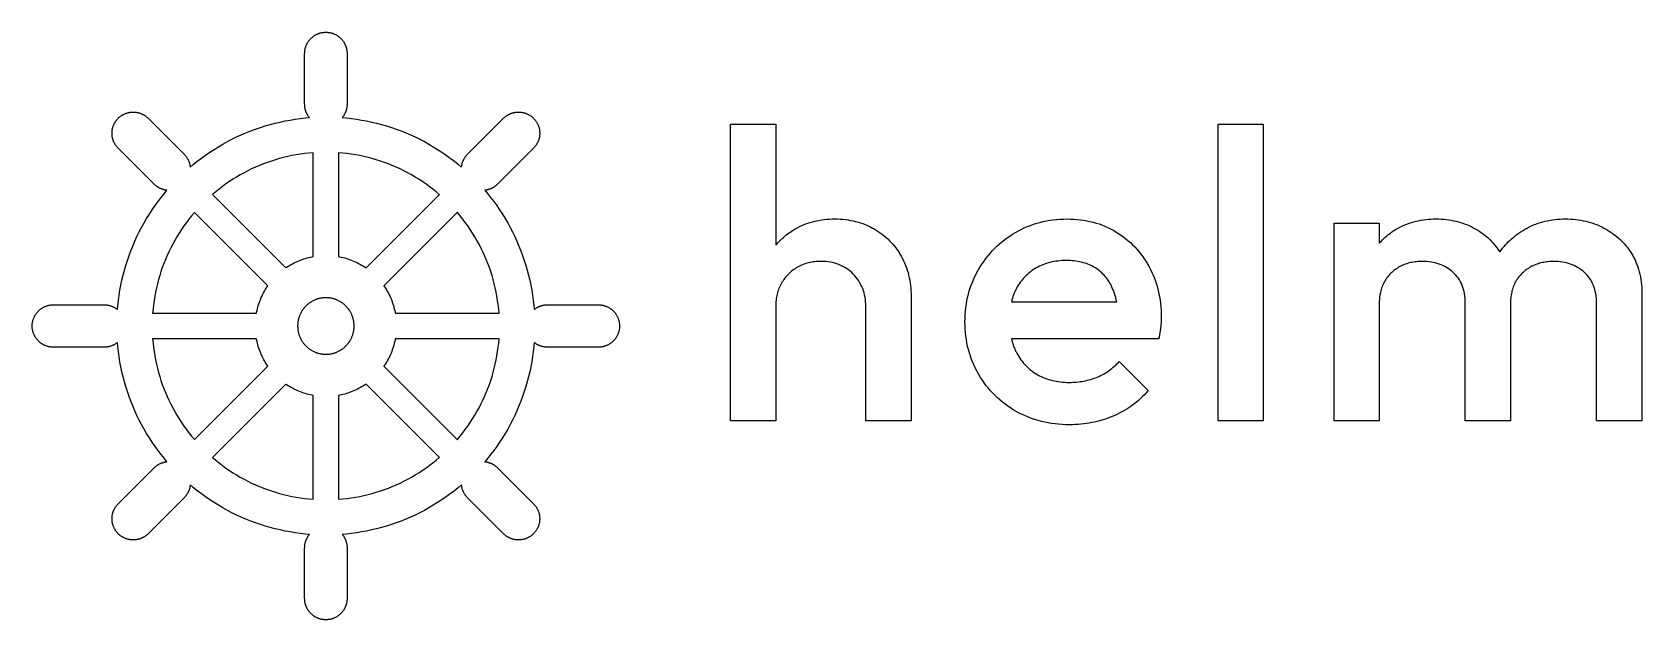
# Model space of a CAD drawing. Header units: millimetres. Extents: x 0 to 24.7, y 0 to 9.
import ezdxf

# ---------------------------------------------------------------- set-up
doc = ezdxf.new("R2010")
doc.units = ezdxf.units.MM
doc.layers.add('ENGRAVE', color=7, linetype='Continuous')

msp = doc.modelspace()

# ---------------------------------------------------------------- linework, layer by layer
at = {"layer": 'ENGRAVE'}
for points in [[(4.82, 0.269), (4.818, 0.261), (4.817, 0.253), (4.815, 0.246), (4.813, 0.238), (4.811, 0.23), (4.808, 0.223), (4.806, 0.215), (4.803, 0.208), (4.8, 0.2), (4.797, 0.193), (4.793, 0.186), (4.79, 0.179), (4.786, 0.172), (4.782, 0.165), (4.778, 0.158), (4.774, 0.151), (4.77, 0.144), (4.765, 0.138), (4.761, 0.131), (4.756, 0.125), (4.751, 0.119), (4.746, 0.113), (4.74, 0.107), (4.735, 0.101), (4.729, 0.095), (4.724, 0.089), (4.718, 0.084), (4.712, 0.079), (4.706, 0.074), (4.7, 0.069), (4.693, 0.064), (4.687, 0.059), (4.68, 0.055), (4.674, 0.05), (4.667, 0.046), (4.66, 0.042), (4.653, 0.038), (4.646, 0.035), (4.639, 0.031), (4.632, 0.028), (4.624, 0.025), (4.617, 0.022), (4.609, 0.019), (4.602, 0.016), (4.594, 0.014), (4.587, 0.012), (4.579, 0.01), (4.571, 0.008), (4.563, 0.006), (4.555, 0.005), (4.548, 0.004), (4.54, 0.002), (4.532, 0.002), (4.524, 0.001), (4.516, 0), (4.508, 0), (4.5, 0), (4.492, 0), (4.484, 0), (4.476, 0.001), (4.468, 0.002), (4.46, 0.002), (4.452, 0.004), (4.445, 0.005), (4.437, 0.006), (4.429, 0.008), (4.421, 0.01), (4.413, 0.012), (4.406, 0.014), (4.398, 0.016), (4.391, 0.019), (4.383, 0.022), (4.376, 0.025), (4.368, 0.028), (4.361, 0.031), (4.354, 0.035), (4.347, 0.038), (4.34, 0.042), (4.333, 0.046), (4.326, 0.05), (4.32, 0.055), (4.313, 0.059), (4.307, 0.064), (4.3, 0.069), (4.294, 0.074), (4.288, 0.079), (4.282, 0.084), (4.276, 0.089), (4.271, 0.095), (4.265, 0.101), (4.26, 0.107), (4.254, 0.113), (4.249, 0.119), (4.244, 0.125), (4.239, 0.131), (4.235, 0.138), (4.23, 0.144), (4.226, 0.151), (4.222, 0.158), (4.218, 0.165), (4.214, 0.172), (4.21, 0.179), (4.207, 0.186), (4.203, 0.193), (4.2, 0.2), (4.197, 0.208), (4.194, 0.215), (4.192, 0.223), (4.189, 0.23), (4.187, 0.238), (4.185, 0.246), (4.183, 0.253), (4.182, 0.261), (4.18, 0.269), (4.179, 0.277), (4.178, 0.285), (4.177, 0.293), (4.176, 0.301), (4.176, 0.309), (4.176, 0.317), (4.175, 0.325), (4.175, 1.103), (4.176, 1.111), (4.176, 1.119), (4.176, 1.127), (4.177, 1.135), (4.178, 1.143), (4.179, 1.151), (4.18, 1.159), (4.182, 1.167), (4.183, 1.174), (4.185, 1.182), (4.187, 1.19), (4.189, 1.198), (4.192, 1.205), (4.194, 1.213), (4.197, 1.22), (4.2, 1.228), (4.203, 1.235), (4.207, 1.242), (4.21, 1.249), (4.214, 1.256), (4.218, 1.263), (4.222, 1.27), (4.226, 1.277), (4.23, 1.284), (4.235, 1.29), (4.239, 1.297), (4.244, 1.303), (4.248, 1.308), (4.186, 1.313), (4.108, 1.322), (4.03, 1.333), (3.953, 1.345), (3.875, 1.36), (3.798, 1.376), (3.722, 1.394), (3.646, 1.414), (3.571, 1.436), (3.496, 1.46), (3.421, 1.485), (3.348, 1.513), (3.275, 1.542), (3.202, 1.573), (3.131, 1.605), (3.06, 1.64), (2.991, 1.676), (2.922, 1.714), (2.854, 1.754), (2.787, 1.795), (2.721, 1.838), (2.656, 1.882), (2.593, 1.928), (2.53, 1.976), (2.469, 2.025), (2.421, 2.065), (2.42, 2.058), (2.419, 2.051), (2.418, 2.043), (2.417, 2.035), (2.415, 2.027), (2.413, 2.019), (2.411, 2.012), (2.409, 2.004), (2.406, 1.996), (2.404, 1.989), (2.401, 1.981), (2.398, 1.974), (2.395, 1.967), (2.392, 1.959), (2.388, 1.952), (2.384, 1.945), (2.381, 1.938), (2.377, 1.931), (2.372, 1.925), (2.368, 1.918), (2.364, 1.911), (2.359, 1.905), (2.354, 1.899), (2.349, 1.892), (2.344, 1.886), (2.339, 1.88), (2.333, 1.874), (2.328, 1.869), (1.777, 1.318), (1.771, 1.312), (1.765, 1.307), (1.759, 1.302), (1.753, 1.297), (1.747, 1.292), (1.741, 1.287), (1.734, 1.282), (1.728, 1.278), (1.721, 1.273), (1.714, 1.269), (1.707, 1.265), (1.7, 1.261), (1.693, 1.258), (1.686, 1.254), (1.679, 1.251), (1.672, 1.248), (1.664, 1.245), (1.657, 1.242), (1.649, 1.239), (1.642, 1.237), (1.634, 1.235), (1.626, 1.233), (1.619, 1.231), (1.611, 1.229), (1.603, 1.228), (1.595, 1.226), (1.587, 1.225), (1.579, 1.225), (1.571, 1.224), (1.563, 1.223), (1.555, 1.223), (1.547, 1.223), (1.54, 1.223), (1.532, 1.223), (1.524, 1.224), (1.516, 1.225), (1.508, 1.225), (1.5, 1.226), (1.492, 1.228), (1.484, 1.229), (1.476, 1.231), (1.469, 1.233), (1.461, 1.235), (1.453, 1.237), (1.446, 1.239), (1.438, 1.242), (1.431, 1.245), (1.423, 1.248), (1.416, 1.251), (1.409, 1.254), (1.402, 1.258), (1.395, 1.261), (1.388, 1.265), (1.381, 1.269), (1.374, 1.273), (1.367, 1.278), (1.361, 1.282), (1.354, 1.287), (1.348, 1.292), (1.342, 1.297), (1.336, 1.302), (1.33, 1.307), (1.324, 1.312), (1.318, 1.318), (1.312, 1.324), (1.307, 1.33), (1.302, 1.336), (1.297, 1.342), (1.292, 1.348), (1.287, 1.354), (1.282, 1.361), (1.278, 1.367), (1.273, 1.374), (1.269, 1.381), (1.265, 1.388), (1.261, 1.395), (1.258, 1.402), (1.254, 1.409), (1.251, 1.416), (1.248, 1.423), (1.245, 1.431), (1.242, 1.438), (1.239, 1.446), (1.237, 1.453), (1.235, 1.461), (1.233, 1.469), (1.231, 1.476), (1.229, 1.484), (1.228, 1.492), (1.226, 1.5), (1.225, 1.508), (1.225, 1.516), (1.224, 1.524), (1.223, 1.532), (1.223, 1.54), (1.223, 1.547), (1.223, 1.555), (1.223, 1.563), (1.224, 1.571), (1.225, 1.579), (1.225, 1.587), (1.226, 1.595), (1.228, 1.603), (1.229, 1.611), (1.231, 1.619), (1.233, 1.626), (1.235, 1.634), (1.237, 1.642), (1.239, 1.649), (1.242, 1.657), (1.245, 1.664), (1.248, 1.672), (1.251, 1.679), (1.254, 1.686), (1.258, 1.693), (1.261, 1.7), (1.265, 1.707), (1.269, 1.714), (1.273, 1.721), (1.278, 1.728), (1.282, 1.734), (1.287, 1.741), (1.292, 1.747), (1.297, 1.753), (1.302, 1.759), (1.307, 1.765), (1.312, 1.771), (1.318, 1.777), (1.869, 2.328), (1.874, 2.333), (1.88, 2.339), (1.886, 2.344), (1.892, 2.349), (1.899, 2.354), (1.905, 2.359), (1.911, 2.364), (1.918, 2.368), (1.925, 2.372), (1.931, 2.377), (1.938, 2.381), (1.945, 2.384), (1.952, 2.388), (1.959, 2.392), (1.967, 2.395), (1.974, 2.398), (1.981, 2.401), (1.989, 2.404), (1.996, 2.406), (2.004, 2.409), (2.012, 2.411), (2.019, 2.413), (2.027, 2.415), (2.035, 2.417), (2.043, 2.418), (2.051, 2.419), (2.058, 2.42), (2.065, 2.421), (2.025, 2.469), (1.976, 2.53), (1.928, 2.593), (1.882, 2.656), (1.838, 2.721), (1.795, 2.787), (1.754, 2.854), (1.714, 2.922), (1.676, 2.991), (1.64, 3.06), (1.605, 3.131), (1.573, 3.202), (1.542, 3.275), (1.513, 3.348), (1.485, 3.421), (1.46, 3.496), (1.436, 3.571), (1.414, 3.646), (1.394, 3.722), (1.376, 3.798), (1.36, 3.875), (1.345, 3.953), (1.333, 4.03), (1.322, 4.108), (1.313, 4.186), (1.308, 4.248), (1.303, 4.244), (1.297, 4.239), (1.29, 4.235), (1.284, 4.23), (1.277, 4.226), (1.27, 4.222), (1.263, 4.218), (1.256, 4.214), (1.249, 4.21), (1.242, 4.207), (1.235, 4.203), (1.228, 4.2), (1.22, 4.197), (1.213, 4.194), (1.205, 4.192), (1.198, 4.189), (1.19, 4.187), (1.182, 4.185), (1.174, 4.183), (1.167, 4.182), (1.159, 4.18), (1.151, 4.179), (1.143, 4.178), (1.135, 4.177), (1.127, 4.176), (1.119, 4.176), (1.111, 4.176), (1.103, 4.175), (0.325, 4.175), (0.317, 4.176), (0.309, 4.176), (0.301, 4.176), (0.293, 4.177), (0.285, 4.178), (0.277, 4.179), (0.269, 4.18), (0.261, 4.182), (0.253, 4.183), (0.246, 4.185), (0.238, 4.187), (0.23, 4.189), (0.223, 4.192), (0.215, 4.194), (0.208, 4.197), (0.2, 4.2), (0.193, 4.203), (0.186, 4.207), (0.179, 4.21), (0.172, 4.214), (0.165, 4.218), (0.158, 4.222), (0.151, 4.226), (0.144, 4.23), (0.138, 4.235), (0.131, 4.239), (0.125, 4.244), (0.119, 4.249), (0.113, 4.254), (0.107, 4.26), (0.101, 4.265), (0.095, 4.271), (0.089, 4.276), (0.084, 4.282), (0.079, 4.288), (0.074, 4.294), (0.069, 4.3), (0.064, 4.307), (0.059, 4.313), (0.055, 4.32), (0.05, 4.326), (0.046, 4.333), (0.042, 4.34), (0.038, 4.347), (0.035, 4.354), (0.031, 4.361), (0.028, 4.368), (0.025, 4.376), (0.022, 4.383), (0.019, 4.391), (0.016, 4.398), (0.014, 4.406), (0.012, 4.413), (0.01, 4.421), (0.008, 4.429), (0.006, 4.437), (0.005, 4.445), (0.004, 4.452), (0.002, 4.46), (0.002, 4.468), (0.001, 4.476), (0, 4.484), (0, 4.492), (0, 4.5), (0, 4.508), (0, 4.516), (0.001, 4.524), (0.002, 4.532), (0.002, 4.54), (0.004, 4.548), (0.005, 4.555), (0.006, 4.563), (0.008, 4.571), (0.01, 4.579), (0.012, 4.587), (0.014, 4.594), (0.016, 4.602), (0.019, 4.609), (0.022, 4.617), (0.025, 4.624), (0.028, 4.632), (0.031, 4.639), (0.035, 4.646), (0.038, 4.653), (0.042, 4.66), (0.046, 4.667), (0.05, 4.674), (0.055, 4.68), (0.059, 4.687), (0.064, 4.693), (0.069, 4.7), (0.074, 4.706), (0.079, 4.712), (0.084, 4.718), (0.089, 4.724), (0.095, 4.729), (0.101, 4.735), (0.107, 4.74), (0.113, 4.746), (0.119, 4.751), (0.125, 4.756), (0.131, 4.761), (0.138, 4.765), (0.144, 4.77), (0.151, 4.774), (0.158, 4.778), (0.165, 4.782), (0.172, 4.786), (0.179, 4.79), (0.186, 4.793), (0.193, 4.797), (0.2, 4.8), (0.208, 4.803), (0.215, 4.806), (0.223, 4.808), (0.23, 4.811), (0.238, 4.813), (0.246, 4.815), (0.253, 4.817), (0.261, 4.818), (0.269, 4.82), (0.277, 4.821), (0.285, 4.822), (0.293, 4.823), (0.301, 4.824), (0.309, 4.824), (0.317, 4.824), (0.325, 4.825), (1.103, 4.825), (1.111, 4.824), (1.119, 4.824), (1.127, 4.824), (1.135, 4.823), (1.143, 4.822), (1.151, 4.821), (1.159, 4.82), (1.167, 4.818), (1.174, 4.817), (1.182, 4.815), (1.19, 4.813), (1.198, 4.811), (1.205, 4.808), (1.213, 4.806), (1.22, 4.803), (1.228, 4.8), (1.235, 4.797), (1.242, 4.793), (1.249, 4.79), (1.256, 4.786), (1.263, 4.782), (1.27, 4.778), (1.277, 4.774), (1.284, 4.77), (1.29, 4.765), (1.297, 4.761), (1.303, 4.756), (1.308, 4.752), (1.313, 4.814), (1.322, 4.892), (1.333, 4.97), (1.345, 5.047), (1.36, 5.125), (1.376, 5.202), (1.394, 5.278), (1.414, 5.354), (1.436, 5.429), (1.46, 5.504), (1.485, 5.579), (1.513, 5.652), (1.542, 5.725), (1.573, 5.798), (1.605, 5.869), (1.64, 5.94), (1.676, 6.009), (1.714, 6.078), (1.754, 6.146), (1.795, 6.213), (1.838, 6.279), (1.882, 6.344), (1.928, 6.407), (1.976, 6.47), (2.025, 6.531), (2.065, 6.579), (2.058, 6.58), (2.051, 6.581), (2.043, 6.582), (2.035, 6.583), (2.027, 6.585), (2.019, 6.587), (2.012, 6.589), (2.004, 6.591), (1.996, 6.594), (1.989, 6.596), (1.981, 6.599), (1.974, 6.602), (1.967, 6.605), (1.959, 6.608), (1.952, 6.612), (1.945, 6.616), (1.938, 6.619), (1.931, 6.623), (1.925, 6.628), (1.918, 6.632), (1.911, 6.636), (1.905, 6.641), (1.899, 6.646), (1.892, 6.651), (1.886, 6.656), (1.88, 6.661), (1.874, 6.667), (1.869, 6.672), (1.318, 7.223), (1.312, 7.229), (1.307, 7.235), (1.302, 7.241), (1.297, 7.247), (1.292, 7.253), (1.287, 7.259), (1.282, 7.266), (1.278, 7.272), (1.273, 7.279), (1.269, 7.286), (1.265, 7.293), (1.261, 7.3), (1.258, 7.307), (1.254, 7.314), (1.251, 7.321), (1.248, 7.328), (1.245, 7.336), (1.242, 7.343), (1.239, 7.351), (1.237, 7.358), (1.235, 7.366), (1.233, 7.374), (1.231, 7.381), (1.229, 7.389), (1.228, 7.397), (1.226, 7.405), (1.225, 7.413), (1.225, 7.421), (1.224, 7.429), (1.223, 7.437), (1.223, 7.445), (1.223, 7.453), (1.223, 7.46), (1.223, 7.468), (1.224, 7.476), (1.225, 7.484), (1.225, 7.492), (1.226, 7.5), (1.228, 7.508), (1.229, 7.516), (1.231, 7.524), (1.233, 7.531), (1.235, 7.539), (1.237, 7.547), (1.239, 7.554), (1.242, 7.562), (1.245, 7.569), (1.248, 7.577), (1.251, 7.584), (1.254, 7.591), (1.258, 7.598), (1.261, 7.605), (1.265, 7.612), (1.269, 7.619), (1.273, 7.626), (1.278, 7.633), (1.282, 7.639), (1.287, 7.646), (1.292, 7.652), (1.297, 7.658), (1.302, 7.664), (1.307, 7.67), (1.312, 7.676), (1.318, 7.682), (1.324, 7.688), (1.33, 7.693), (1.336, 7.698), (1.342, 7.703), (1.348, 7.708), (1.354, 7.713), (1.361, 7.718), (1.367, 7.722), (1.374, 7.727), (1.381, 7.731), (1.388, 7.735), (1.395, 7.739), (1.402, 7.742), (1.409, 7.746), (1.416, 7.749), (1.423, 7.752), (1.431, 7.755), (1.438, 7.758), (1.446, 7.761), (1.453, 7.763), (1.461, 7.765), (1.469, 7.767), (1.476, 7.769), (1.484, 7.771), (1.492, 7.772), (1.5, 7.774), (1.508, 7.775), (1.516, 7.775), (1.524, 7.776), (1.532, 7.777), (1.54, 7.777), (1.547, 7.777), (1.555, 7.777), (1.563, 7.777), (1.571, 7.776), (1.579, 7.775), (1.587, 7.775), (1.595, 7.774), (1.603, 7.772), (1.611, 7.771), (1.619, 7.769), (1.626, 7.767), (1.634, 7.765), (1.642, 7.763), (1.649, 7.761), (1.657, 7.758), (1.664, 7.755), (1.672, 7.752), (1.679, 7.749), (1.686, 7.746), (1.693, 7.742), (1.7, 7.739), (1.707, 7.735), (1.714, 7.731), (1.721, 7.727), (1.728, 7.722), (1.734, 7.718), (1.741, 7.713), (1.747, 7.708), (1.753, 7.703), (1.759, 7.698), (1.765, 7.693), (1.771, 7.688), (1.777, 7.682), (2.328, 7.131), (2.333, 7.126), (2.339, 7.12), (2.344, 7.114), (2.349, 7.108), (2.354, 7.101), (2.359, 7.095), (2.364, 7.089), (2.368, 7.082), (2.372, 7.075), (2.377, 7.069), (2.381, 7.062), (2.384, 7.055), (2.388, 7.048), (2.392, 7.041), (2.395, 7.033), (2.398, 7.026), (2.401, 7.019), (2.404, 7.011), (2.406, 7.004), (2.409, 6.996), (2.411, 6.988), (2.413, 6.981), (2.415, 6.973), (2.417, 6.965), (2.418, 6.957), (2.419, 6.949), (2.42, 6.942), (2.421, 6.935), (2.469, 6.975), (2.53, 7.024), (2.593, 7.072), (2.656, 7.118), (2.721, 7.162), (2.787, 7.205), (2.854, 7.246), (2.922, 7.286), (2.991, 7.324), (3.06, 7.36), (3.131, 7.395), (3.202, 7.427), (3.275, 7.458), (3.348, 7.487), (3.421, 7.515), (3.496, 7.54), (3.571, 7.564), (3.646, 7.586), (3.722, 7.606), (3.798, 7.624), (3.875, 7.64), (3.953, 7.655), (4.03, 7.667), (4.108, 7.678), (4.186, 7.687), (4.248, 7.692), (4.244, 7.697), (4.239, 7.703), (4.235, 7.71), (4.23, 7.716), (4.226, 7.723), (4.222, 7.73), (4.218, 7.737), (4.214, 7.744), (4.21, 7.751), (4.207, 7.758), (4.203, 7.765), (4.2, 7.772), (4.197, 7.78), (4.194, 7.787), (4.192, 7.795), (4.189, 7.802), (4.187, 7.81), (4.185, 7.818), (4.183, 7.826), (4.182, 7.833), (4.18, 7.841), (4.179, 7.849), (4.178, 7.857), (4.177, 7.865), (4.176, 7.873), (4.176, 7.881), (4.176, 7.889), (4.175, 7.897), (4.175, 8.675), (4.176, 8.683), (4.176, 8.691), (4.176, 8.699), (4.177, 8.707), (4.178, 8.715), (4.179, 8.723), (4.18, 8.731), (4.182, 8.739), (4.183, 8.747), (4.185, 8.754), (4.187, 8.762), (4.189, 8.77), (4.192, 8.777), (4.194, 8.785), (4.197, 8.792), (4.2, 8.8), (4.203, 8.807), (4.207, 8.814), (4.21, 8.821), (4.214, 8.828), (4.218, 8.835), (4.222, 8.842), (4.226, 8.849), (4.23, 8.856), (4.235, 8.862), (4.239, 8.869), (4.244, 8.875), (4.249, 8.881), (4.254, 8.887), (4.26, 8.893), (4.265, 8.899), (4.271, 8.905), (4.276, 8.911), (4.282, 8.916), (4.288, 8.921), (4.294, 8.926), (4.3, 8.931), (4.307, 8.936), (4.313, 8.941), (4.32, 8.945), (4.326, 8.95), (4.333, 8.954), (4.34, 8.958), (4.347, 8.962), (4.354, 8.965), (4.361, 8.969), (4.368, 8.972), (4.376, 8.975), (4.383, 8.978), (4.391, 8.981), (4.398, 8.984), (4.406, 8.986), (4.413, 8.988), (4.421, 8.99), (4.429, 8.992), (4.437, 8.994), (4.445, 8.995), (4.452, 8.996), (4.46, 8.998), (4.468, 8.998), (4.476, 8.999), (4.484, 9), (4.492, 9), (4.5, 9), (4.508, 9), (4.516, 9), (4.524, 8.999), (4.532, 8.998), (4.54, 8.998), (4.548, 8.996), (4.555, 8.995), (4.563, 8.994), (4.571, 8.992), (4.579, 8.99), (4.587, 8.988), (4.594, 8.986), (4.602, 8.984), (4.609, 8.981), (4.617, 8.978), (4.624, 8.975), (4.632, 8.972), (4.639, 8.969), (4.646, 8.965), (4.653, 8.962), (4.66, 8.958), (4.667, 8.954), (4.674, 8.95), (4.68, 8.945), (4.687, 8.941), (4.693, 8.936), (4.7, 8.931), (4.706, 8.926), (4.712, 8.921), (4.718, 8.916), (4.724, 8.911), (4.729, 8.905), (4.735, 8.899), (4.74, 8.893), (4.746, 8.887), (4.751, 8.881), (4.756, 8.875), (4.761, 8.869), (4.765, 8.862), (4.77, 8.856), (4.774, 8.849), (4.778, 8.842), (4.782, 8.835), (4.786, 8.828), (4.79, 8.821), (4.793, 8.814), (4.797, 8.807), (4.8, 8.8), (4.803, 8.792), (4.806, 8.785), (4.808, 8.777), (4.811, 8.77), (4.813, 8.762), (4.815, 8.754), (4.817, 8.747), (4.818, 8.739), (4.82, 8.731), (4.821, 8.723), (4.822, 8.715), (4.823, 8.707), (4.824, 8.699), (4.824, 8.691), (4.824, 8.683), (4.825, 8.675), (4.825, 7.897), (4.824, 7.889), (4.824, 7.881), (4.824, 7.873), (4.823, 7.865), (4.822, 7.857), (4.821, 7.849), (4.82, 7.841), (4.818, 7.833), (4.817, 7.826), (4.815, 7.818), (4.813, 7.81), (4.811, 7.802), (4.808, 7.795), (4.806, 7.787), (4.803, 7.78), (4.8, 7.772), (4.797, 7.765), (4.793, 7.758), (4.79, 7.751), (4.786, 7.744), (4.782, 7.737), (4.778, 7.73), (4.774, 7.723), (4.77, 7.716), (4.765, 7.71), (4.761, 7.703), (4.756, 7.697), (4.752, 7.692), (4.814, 7.687), (4.892, 7.678), (4.97, 7.667), (5.047, 7.655), (5.125, 7.64), (5.202, 7.624), (5.278, 7.606), (5.354, 7.586), (5.429, 7.564), (5.504, 7.54), (5.579, 7.515), (5.652, 7.487), (5.725, 7.458), (5.798, 7.427), (5.869, 7.395), (5.94, 7.36), (6.009, 7.324), (6.078, 7.286), (6.146, 7.246), (6.213, 7.205), (6.279, 7.162), (6.344, 7.118), (6.407, 7.072), (6.47, 7.024), (6.531, 6.975), (6.579, 6.935), (6.58, 6.942), (6.581, 6.949), (6.582, 6.957), (6.583, 6.965), (6.585, 6.973), (6.587, 6.981), (6.589, 6.988), (6.591, 6.996), (6.594, 7.004), (6.596, 7.011), (6.599, 7.019), (6.602, 7.026), (6.605, 7.033), (6.608, 7.041), (6.612, 7.048), (6.616, 7.055), (6.619, 7.062), (6.623, 7.069), (6.628, 7.075), (6.632, 7.082), (6.636, 7.089), (6.641, 7.095), (6.646, 7.101), (6.651, 7.108), (6.656, 7.114), (6.661, 7.12), (6.667, 7.126), (6.672, 7.131), (7.223, 7.682), (7.229, 7.688), (7.235, 7.693), (7.241, 7.698), (7.247, 7.703), (7.253, 7.708), (7.259, 7.713), (7.266, 7.718), (7.272, 7.722), (7.279, 7.727), (7.286, 7.731), (7.293, 7.735), (7.3, 7.739), (7.307, 7.742), (7.314, 7.746), (7.321, 7.749), (7.328, 7.752), (7.336, 7.755), (7.343, 7.758), (7.351, 7.761), (7.358, 7.763), (7.366, 7.765), (7.374, 7.767), (7.381, 7.769), (7.389, 7.771), (7.397, 7.772), (7.405, 7.774), (7.413, 7.775), (7.421, 7.775), (7.429, 7.776), (7.437, 7.777), (7.445, 7.777), (7.453, 7.777), (7.46, 7.777), (7.468, 7.777), (7.476, 7.776), (7.484, 7.775), (7.492, 7.775), (7.5, 7.774), (7.508, 7.772), (7.516, 7.771), (7.524, 7.769), (7.531, 7.767), (7.539, 7.765), (7.547, 7.763), (7.554, 7.761), (7.562, 7.758), (7.569, 7.755), (7.577, 7.752), (7.584, 7.749), (7.591, 7.746), (7.598, 7.742), (7.605, 7.739), (7.612, 7.735), (7.619, 7.731), (7.626, 7.727), (7.633, 7.722), (7.639, 7.718), (7.646, 7.713), (7.652, 7.708), (7.658, 7.703), (7.664, 7.698), (7.67, 7.693), (7.676, 7.688), (7.682, 7.682), (7.688, 7.676), (7.693, 7.67), (7.698, 7.664), (7.703, 7.658), (7.708, 7.652), (7.713, 7.646), (7.718, 7.639), (7.722, 7.633), (7.727, 7.626), (7.731, 7.619), (7.735, 7.612), (7.739, 7.605), (7.742, 7.598), (7.746, 7.591), (7.749, 7.584), (7.752, 7.577), (7.755, 7.569), (7.758, 7.562), (7.761, 7.554), (7.763, 7.547), (7.765, 7.539), (7.767, 7.531), (7.769, 7.524), (7.771, 7.516), (7.772, 7.508), (7.774, 7.5), (7.775, 7.492), (7.775, 7.484), (7.776, 7.476), (7.777, 7.468), (7.777, 7.46), (7.777, 7.453), (7.777, 7.445), (7.777, 7.437), (7.776, 7.429), (7.775, 7.421), (7.775, 7.413), (7.774, 7.405), (7.772, 7.397), (7.771, 7.389), (7.769, 7.381), (7.767, 7.374), (7.765, 7.366), (7.763, 7.358), (7.761, 7.351), (7.758, 7.343), (7.755, 7.336), (7.752, 7.328), (7.749, 7.321), (7.746, 7.314), (7.742, 7.307), (7.739, 7.3), (7.735, 7.293), (7.731, 7.286), (7.727, 7.279), (7.722, 7.272), (7.718, 7.266), (7.713, 7.259), (7.708, 7.253), (7.703, 7.247), (7.698, 7.241), (7.693, 7.235), (7.688, 7.229), (7.682, 7.223), (7.131, 6.672), (7.126, 6.667), (7.12, 6.661), (7.114, 6.656), (7.108, 6.651), (7.101, 6.646), (7.095, 6.641), (7.089, 6.636), (7.082, 6.632), (7.075, 6.628), (7.069, 6.623), (7.062, 6.619), (7.055, 6.616), (7.048, 6.612), (7.041, 6.608), (7.033, 6.605), (7.026, 6.602), (7.019, 6.599), (7.011, 6.596), (7.004, 6.594), (6.996, 6.591), (6.988, 6.589), (6.981, 6.587), (6.973, 6.585), (6.965, 6.583), (6.957, 6.582), (6.949, 6.581), (6.942, 6.58), (6.935, 6.579), (6.975, 6.531), (7.024, 6.47), (7.072, 6.407), (7.118, 6.344), (7.162, 6.279), (7.205, 6.213), (7.246, 6.146), (7.286, 6.078), (7.324, 6.009), (7.36, 5.94), (7.395, 5.869), (7.427, 5.798), (7.458, 5.725), (7.487, 5.652), (7.515, 5.579), (7.54, 5.504), (7.564, 5.429), (7.586, 5.354), (7.606, 5.278), (7.624, 5.202), (7.64, 5.125), (7.655, 5.047), (7.667, 4.97), (7.678, 4.892), (7.687, 4.814), (7.692, 4.752), (7.697, 4.756), (7.703, 4.761), (7.71, 4.765), (7.716, 4.77), (7.723, 4.774), (7.73, 4.778), (7.737, 4.782), (7.744, 4.786), (7.751, 4.79), (7.758, 4.793), (7.765, 4.797), (7.772, 4.8), (7.78, 4.803), (7.787, 4.806), (7.795, 4.808), (7.802, 4.811), (7.81, 4.813), (7.818, 4.815), (7.826, 4.817), (7.833, 4.818), (7.841, 4.82), (7.849, 4.821), (7.857, 4.822), (7.865, 4.823), (7.873, 4.824), (7.881, 4.824), (7.889, 4.824), (7.897, 4.825), (8.675, 4.825), (8.683, 4.824), (8.691, 4.824), (8.699, 4.824), (8.707, 4.823), (8.715, 4.822), (8.723, 4.821), (8.731, 4.82), (8.739, 4.818), (8.747, 4.817), (8.754, 4.815), (8.762, 4.813), (8.77, 4.811), (8.777, 4.808), (8.785, 4.806), (8.792, 4.803), (8.8, 4.8), (8.807, 4.797), (8.814, 4.793), (8.821, 4.79), (8.828, 4.786), (8.835, 4.782), (8.842, 4.778), (8.849, 4.774), (8.856, 4.77), (8.862, 4.765), (8.869, 4.761), (8.875, 4.756), (8.881, 4.751), (8.887, 4.746), (8.893, 4.74), (8.899, 4.735), (8.905, 4.729), (8.911, 4.724), (8.916, 4.718), (8.921, 4.712), (8.926, 4.706), (8.931, 4.7), (8.936, 4.693), (8.941, 4.687), (8.945, 4.68), (8.95, 4.674), (8.954, 4.667), (8.958, 4.66), (8.962, 4.653), (8.965, 4.646), (8.969, 4.639), (8.972, 4.632), (8.975, 4.624), (8.978, 4.617), (8.981, 4.609), (8.984, 4.602), (8.986, 4.594), (8.988, 4.587), (8.99, 4.579), (8.992, 4.571), (8.994, 4.563), (8.995, 4.555), (8.996, 4.548), (8.998, 4.54), (8.998, 4.532), (8.999, 4.524), (9, 4.516), (9, 4.508), (9, 4.5), (9, 4.492), (9, 4.484), (8.999, 4.476), (8.998, 4.468), (8.998, 4.46), (8.996, 4.452), (8.995, 4.445), (8.994, 4.437), (8.992, 4.429), (8.99, 4.421), (8.988, 4.413), (8.986, 4.406), (8.984, 4.398), (8.981, 4.391), (8.978, 4.383), (8.975, 4.376), (8.972, 4.368), (8.969, 4.361), (8.965, 4.354), (8.962, 4.347), (8.958, 4.34), (8.954, 4.333), (8.95, 4.326), (8.945, 4.32), (8.941, 4.313), (8.936, 4.307), (8.931, 4.3), (8.926, 4.294), (8.921, 4.288), (8.916, 4.282), (8.911, 4.276), (8.905, 4.271), (8.899, 4.265), (8.893, 4.26), (8.887, 4.254), (8.881, 4.249), (8.875, 4.244), (8.869, 4.239), (8.862, 4.235), (8.856, 4.23), (8.849, 4.226), (8.842, 4.222), (8.835, 4.218), (8.828, 4.214), (8.821, 4.21), (8.814, 4.207), (8.807, 4.203), (8.8, 4.2), (8.792, 4.197), (8.785, 4.194), (8.777, 4.192), (8.77, 4.189), (8.762, 4.187), (8.754, 4.185), (8.747, 4.183), (8.739, 4.182), (8.731, 4.18), (8.723, 4.179), (8.715, 4.178), (8.707, 4.177), (8.699, 4.176), (8.691, 4.176), (8.683, 4.176), (8.675, 4.175), (7.897, 4.175), (7.889, 4.176), (7.881, 4.176), (7.873, 4.176), (7.865, 4.177), (7.857, 4.178), (7.849, 4.179), (7.841, 4.18), (7.833, 4.182), (7.826, 4.183), (7.818, 4.185), (7.81, 4.187), (7.802, 4.189), (7.795, 4.192), (7.787, 4.194), (7.78, 4.197), (7.772, 4.2), (7.765, 4.203), (7.758, 4.207), (7.751, 4.21), (7.744, 4.214), (7.737, 4.218), (7.73, 4.222), (7.723, 4.226), (7.716, 4.23), (7.71, 4.235), (7.703, 4.239), (7.697, 4.244), (7.692, 4.248), (7.687, 4.186), (7.678, 4.108), (7.667, 4.03), (7.655, 3.953), (7.64, 3.875), (7.624, 3.798), (7.606, 3.722), (7.586, 3.646), (7.564, 3.571), (7.54, 3.496), (7.515, 3.421), (7.487, 3.348), (7.458, 3.275), (7.427, 3.202), (7.395, 3.131), (7.36, 3.06), (7.324, 2.991), (7.286, 2.922), (7.246, 2.854), (7.205, 2.787), (7.162, 2.721), (7.118, 2.656), (7.072, 2.593), (7.024, 2.53), (6.975, 2.469), (6.935, 2.421), (6.942, 2.42), (6.949, 2.419), (6.957, 2.418), (6.965, 2.417), (6.973, 2.415), (6.981, 2.413), (6.988, 2.411), (6.996, 2.409), (7.004, 2.406), (7.011, 2.404), (7.019, 2.401), (7.026, 2.398), (7.033, 2.395), (7.041, 2.392), (7.048, 2.388), (7.055, 2.384), (7.062, 2.381), (7.069, 2.377), (7.075, 2.372), (7.082, 2.368), (7.089, 2.364), (7.095, 2.359), (7.101, 2.354), (7.108, 2.349), (7.114, 2.344), (7.12, 2.339), (7.126, 2.333), (7.131, 2.328), (7.682, 1.777), (7.688, 1.771), (7.693, 1.765), (7.698, 1.759), (7.703, 1.753), (7.708, 1.747), (7.713, 1.741), (7.718, 1.734), (7.722, 1.728), (7.727, 1.721), (7.731, 1.714), (7.735, 1.707), (7.739, 1.7), (7.742, 1.693), (7.746, 1.686), (7.749, 1.679), (7.752, 1.672), (7.755, 1.664), (7.758, 1.657), (7.761, 1.649), (7.763, 1.642), (7.765, 1.634), (7.767, 1.626), (7.769, 1.619), (7.771, 1.611), (7.772, 1.603), (7.774, 1.595), (7.775, 1.587), (7.775, 1.579), (7.776, 1.571), (7.777, 1.563), (7.777, 1.555), (7.777, 1.547), (7.777, 1.54), (7.777, 1.532), (7.776, 1.524), (7.775, 1.516), (7.775, 1.508), (7.774, 1.5), (7.772, 1.492), (7.771, 1.484), (7.769, 1.476), (7.767, 1.469), (7.765, 1.461), (7.763, 1.453), (7.761, 1.446), (7.758, 1.438), (7.755, 1.431), (7.752, 1.423), (7.749, 1.416), (7.746, 1.409), (7.742, 1.402), (7.739, 1.395), (7.735, 1.388), (7.731, 1.381), (7.727, 1.374), (7.722, 1.367), (7.718, 1.361), (7.713, 1.354), (7.708, 1.348), (7.703, 1.342), (7.698, 1.336), (7.693, 1.33), (7.688, 1.324), (7.682, 1.318), (7.676, 1.312), (7.67, 1.307), (7.664, 1.302), (7.658, 1.297), (7.652, 1.292), (7.646, 1.287), (7.639, 1.282), (7.633, 1.278), (7.626, 1.273), (7.619, 1.269), (7.612, 1.265), (7.605, 1.261), (7.598, 1.258), (7.591, 1.254), (7.584, 1.251), (7.577, 1.248), (7.569, 1.245), (7.562, 1.242), (7.554, 1.239), (7.547, 1.237), (7.539, 1.235), (7.531, 1.233), (7.524, 1.231), (7.516, 1.229), (7.508, 1.228), (7.5, 1.226), (7.492, 1.225), (7.484, 1.225), (7.476, 1.224), (7.468, 1.223), (7.46, 1.223), (7.453, 1.223), (7.445, 1.223), (7.437, 1.223), (7.429, 1.224), (7.421, 1.225), (7.413, 1.225), (7.405, 1.226), (7.397, 1.228), (7.389, 1.229), (7.381, 1.231), (7.374, 1.233), (7.366, 1.235), (7.358, 1.237), (7.351, 1.239), (7.343, 1.242), (7.336, 1.245), (7.328, 1.248), (7.321, 1.251), (7.314, 1.254), (7.307, 1.258), (7.3, 1.261), (7.293, 1.265), (7.286, 1.269), (7.279, 1.273), (7.272, 1.278), (7.266, 1.282), (7.259, 1.287), (7.253, 1.292), (7.247, 1.297), (7.241, 1.302), (7.235, 1.307), (7.229, 1.312), (7.223, 1.318), (6.672, 1.869), (6.667, 1.874), (6.661, 1.88), (6.656, 1.886), (6.651, 1.892), (6.646, 1.899), (6.641, 1.905), (6.636, 1.911), (6.632, 1.918), (6.628, 1.925), (6.623, 1.931), (6.619, 1.938), (6.616, 1.945), (6.612, 1.952), (6.608, 1.959), (6.605, 1.967), (6.602, 1.974), (6.599, 1.981), (6.596, 1.989), (6.594, 1.996), (6.591, 2.004), (6.589, 2.012), (6.587, 2.019), (6.585, 2.027), (6.583, 2.035), (6.582, 2.043), (6.581, 2.051), (6.58, 2.058), (6.579, 2.065), (6.531, 2.025), (6.47, 1.976), (6.407, 1.928), (6.344, 1.882), (6.279, 1.838), (6.213, 1.795), (6.146, 1.754), (6.078, 1.714), (6.009, 1.676), (5.94, 1.64), (5.869, 1.605), (5.798, 1.573), (5.725, 1.542), (5.652, 1.513), (5.579, 1.485), (5.504, 1.46), (5.429, 1.436), (5.354, 1.414), (5.278, 1.394), (5.202, 1.376), (5.125, 1.36), (5.047, 1.345), (4.97, 1.333), (4.892, 1.322), (4.814, 1.313), (4.752, 1.308), (4.756, 1.303), (4.761, 1.297), (4.765, 1.29), (4.77, 1.284), (4.774, 1.277), (4.778, 1.27), (4.782, 1.263), (4.786, 1.256), (4.79, 1.249), (4.793, 1.242), (4.797, 1.235), (4.8, 1.228), (4.803, 1.22), (4.806, 1.213), (4.808, 1.205), (4.811, 1.198), (4.813, 1.19), (4.815, 1.182), (4.817, 1.174), (4.818, 1.167), (4.82, 1.159), (4.821, 1.151), (4.822, 1.143), (4.823, 1.135), (4.824, 1.127), (4.824, 1.119), (4.824, 1.111), (4.825, 1.103), (4.825, 0.325), (4.824, 0.317), (4.824, 0.309), (4.824, 0.301), (4.823, 0.293), (4.822, 0.285), (4.821, 0.277)], [(12.755, 4.975), (12.747, 5.008), (12.737, 5.041), (12.726, 5.072), (12.713, 5.103), (12.699, 5.133), (12.683, 5.162), (12.666, 5.19), (12.647, 5.217), (12.627, 5.244), (12.605, 5.269), (12.582, 5.294), (12.557, 5.318), (12.532, 5.34), (12.506, 5.361), (12.479, 5.38), (12.451, 5.397), (12.422, 5.413), (12.392, 5.428), (12.362, 5.441), (12.331, 5.452), (12.298, 5.462), (12.265, 5.471), (12.231, 5.478), (12.197, 5.483), (12.161, 5.487), (12.124, 5.489), (12.087, 5.49), (12.062, 5.489), (12.037, 5.488), (12.013, 5.487), (11.989, 5.484), (11.965, 5.481), (11.942, 5.477), (11.919, 5.473), (11.896, 5.468), (11.874, 5.462), (11.852, 5.455), (11.83, 5.448), (11.809, 5.44), (11.788, 5.432), (11.768, 5.422), (11.747, 5.412), (11.728, 5.402), (11.708, 5.39), (11.689, 5.378), (11.671, 5.366), (11.653, 5.353), (11.636, 5.34), (11.619, 5.326), (11.603, 5.311), (11.587, 5.296), (11.572, 5.28), (11.558, 5.264), (11.544, 5.247), (11.53, 5.23), (11.517, 5.212), (11.505, 5.194), (11.493, 5.175), (11.482, 5.156), (11.471, 5.136), (11.461, 5.116), (11.452, 5.095), (11.443, 5.074), (11.435, 5.053), (11.428, 5.031), (11.421, 5.009), (11.416, 4.987), (11.41, 4.964), (11.406, 4.941), (11.402, 4.918), (11.399, 4.894), (11.397, 4.87), (11.395, 4.846), (11.394, 4.821), (11.393, 4.796), (11.393, 3.05), (10.7, 3.05), (10.7, 7.589), (11.393, 7.589), (11.393, 5.736), (11.409, 5.754), (11.426, 5.773), (11.442, 5.791), (11.459, 5.808), (11.477, 5.825), (11.494, 5.842), (11.512, 5.858), (11.531, 5.874), (11.549, 5.89), (11.568, 5.905), (11.588, 5.92), (11.607, 5.934), (11.628, 5.948), (11.648, 5.962), (11.669, 5.975), (11.69, 5.988), (11.724, 6.006), (11.759, 6.023), (11.794, 6.039), (11.829, 6.054), (11.866, 6.068), (11.902, 6.08), (11.94, 6.091), (11.977, 6.101), (12.016, 6.11), (12.054, 6.118), (12.094, 6.124), (12.134, 6.13), (12.174, 6.134), (12.215, 6.137), (12.256, 6.139), (12.298, 6.139), (12.34, 6.139), (12.381, 6.137), (12.422, 6.134), (12.462, 6.13), (12.502, 6.124), (12.541, 6.118), (12.579, 6.11), (12.617, 6.101), (12.655, 6.091), (12.691, 6.08), (12.728, 6.068), (12.763, 6.054), (12.798, 6.039), (12.833, 6.023), (12.867, 6.006), (12.9, 5.988), (12.933, 5.968), (12.965, 5.948), (12.996, 5.927), (13.026, 5.905), (13.055, 5.882), (13.083, 5.858), (13.11, 5.833), (13.137, 5.807), (13.162, 5.781), (13.187, 5.753), (13.211, 5.725), (13.234, 5.695), (13.256, 5.665), (13.277, 5.634), (13.297, 5.602), (13.316, 5.569), (13.335, 5.535), (13.352, 5.5), (13.368, 5.465), (13.383, 5.429), (13.396, 5.393), (13.409, 5.356), (13.42, 5.318), (13.43, 5.279), (13.439, 5.24), (13.446, 5.2), (13.453, 5.16), (13.458, 5.119), (13.462, 5.077), (13.465, 5.035), (13.467, 4.991), (13.468, 4.948), (13.468, 3.05), (12.774, 3.05), (12.774, 4.796), (12.773, 4.834), (12.771, 4.87), (12.767, 4.906), (12.762, 4.941)], [(18.864, 7.589), (18.864, 3.05), (18.171, 3.05), (18.171, 7.589)], [(4.11, 7.132), (4.045, 7.122), (3.981, 7.11), (3.917, 7.096), (3.853, 7.081), (3.79, 7.065), (3.728, 7.046), (3.665, 7.027), (3.604, 7.006), (3.542, 6.983), (3.482, 6.958), (3.422, 6.933), (3.362, 6.906), (3.304, 6.877), (3.246, 6.847), (3.188, 6.815), (3.132, 6.782), (3.076, 6.748), (3.022, 6.713), (2.968, 6.676), (2.915, 6.637), (2.863, 6.598), (2.812, 6.557), (2.762, 6.515), (2.761, 6.514), (3.885, 5.39), (3.899, 5.399), (3.921, 5.414), (3.944, 5.428), (3.967, 5.441), (3.99, 5.454), (4.014, 5.466), (4.038, 5.478), (4.062, 5.489), (4.086, 5.499), (4.111, 5.509), (4.136, 5.518), (4.161, 5.527), (4.186, 5.535), (4.211, 5.543), (4.237, 5.549), (4.263, 5.555), (4.289, 5.561), (4.305, 5.564), (4.305, 7.154), (4.304, 7.154), (4.239, 7.148), (4.174, 7.141)], [(6.085, 6.637), (6.032, 6.676), (5.978, 6.713), (5.924, 6.748), (5.868, 6.782), (5.812, 6.815), (5.754, 6.847), (5.696, 6.877), (5.638, 6.906), (5.578, 6.933), (5.518, 6.958), (5.458, 6.983), (5.396, 7.006), (5.335, 7.027), (5.272, 7.046), (5.21, 7.065), (5.147, 7.081), (5.083, 7.096), (5.019, 7.11), (4.955, 7.122), (4.89, 7.132), (4.826, 7.141), (4.761, 7.148), (4.696, 7.154), (4.695, 7.154), (4.695, 5.564), (4.711, 5.561), (4.737, 5.555), (4.763, 5.549), (4.789, 5.543), (4.814, 5.535), (4.839, 5.527), (4.864, 5.518), (4.889, 5.509), (4.914, 5.499), (4.938, 5.489), (4.962, 5.478), (4.986, 5.466), (5.01, 5.454), (5.033, 5.441), (5.056, 5.428), (5.079, 5.414), (5.101, 5.399), (5.115, 5.39), (6.239, 6.514), (6.238, 6.515), (6.188, 6.557), (6.137, 6.598)], [(2.402, 6.137), (2.363, 6.085), (2.324, 6.032), (2.287, 5.978), (2.252, 5.924), (2.218, 5.868), (2.185, 5.812), (2.153, 5.754), (2.123, 5.696), (2.094, 5.638), (2.067, 5.578), (2.042, 5.518), (2.017, 5.458), (1.994, 5.396), (1.973, 5.335), (1.954, 5.272), (1.935, 5.21), (1.919, 5.147), (1.904, 5.083), (1.89, 5.019), (1.878, 4.955), (1.868, 4.89), (1.859, 4.826), (1.852, 4.761), (1.846, 4.696), (1.846, 4.695), (3.436, 4.695), (3.439, 4.711), (3.445, 4.737), (3.451, 4.763), (3.457, 4.789), (3.465, 4.814), (3.473, 4.839), (3.482, 4.864), (3.491, 4.889), (3.501, 4.914), (3.511, 4.938), (3.522, 4.962), (3.534, 4.986), (3.546, 5.01), (3.559, 5.033), (3.572, 5.056), (3.586, 5.079), (3.601, 5.101), (3.61, 5.115), (2.486, 6.239), (2.485, 6.238), (2.443, 6.188)], [(7.132, 4.89), (7.122, 4.955), (7.11, 5.019), (7.096, 5.083), (7.081, 5.147), (7.065, 5.21), (7.046, 5.272), (7.027, 5.335), (7.006, 5.396), (6.983, 5.458), (6.958, 5.518), (6.933, 5.578), (6.906, 5.638), (6.877, 5.696), (6.847, 5.754), (6.815, 5.812), (6.782, 5.868), (6.748, 5.924), (6.713, 5.978), (6.676, 6.032), (6.637, 6.085), (6.598, 6.137), (6.557, 6.188), (6.515, 6.238), (6.514, 6.239), (5.39, 5.115), (5.399, 5.101), (5.414, 5.079), (5.428, 5.056), (5.441, 5.033), (5.454, 5.01), (5.466, 4.986), (5.478, 4.962), (5.489, 4.938), (5.499, 4.914), (5.509, 4.889), (5.518, 4.864), (5.527, 4.839), (5.535, 4.814), (5.543, 4.789), (5.549, 4.763), (5.555, 4.737), (5.561, 4.711), (5.564, 4.695), (7.154, 4.695), (7.154, 4.696), (7.148, 4.761), (7.141, 4.826)], [(15.567, 3.016), (15.515, 3.026), (15.464, 3.038), (15.413, 3.052), (15.363, 3.067), (15.314, 3.084), (15.265, 3.102), (15.218, 3.122), (15.17, 3.144), (15.124, 3.167), (15.078, 3.192), (15.034, 3.218), (14.99, 3.245), (14.948, 3.274), (14.907, 3.304), (14.867, 3.335), (14.828, 3.367), (14.79, 3.401), (14.754, 3.435), (14.718, 3.471), (14.684, 3.508), (14.651, 3.547), (14.62, 3.586), (14.589, 3.627), (14.56, 3.669), (14.532, 3.712), (14.505, 3.756), (14.479, 3.801), (14.455, 3.847), (14.433, 3.894), (14.412, 3.941), (14.393, 3.989), (14.376, 4.038), (14.36, 4.087), (14.346, 4.138), (14.334, 4.188), (14.323, 4.24), (14.314, 4.292), (14.307, 4.345), (14.301, 4.398), (14.297, 4.453), (14.294, 4.507), (14.293, 4.563), (14.294, 4.619), (14.297, 4.674), (14.301, 4.728), (14.306, 4.781), (14.314, 4.834), (14.323, 4.886), (14.333, 4.937), (14.345, 4.988), (14.359, 5.038), (14.375, 5.087), (14.392, 5.135), (14.411, 5.183), (14.431, 5.23), (14.453, 5.276), (14.476, 5.322), (14.502, 5.367), (14.528, 5.411), (14.556, 5.454), (14.585, 5.495), (14.615, 5.536), (14.646, 5.575), (14.678, 5.613), (14.712, 5.65), (14.747, 5.686), (14.782, 5.721), (14.819, 5.754), (14.858, 5.787), (14.897, 5.818), (14.937, 5.848), (14.979, 5.877), (15.022, 5.905), (15.066, 5.931), (15.111, 5.956), (15.156, 5.98), (15.202, 6.002), (15.249, 6.022), (15.296, 6.041), (15.344, 6.058), (15.393, 6.073), (15.442, 6.087), (15.491, 6.099), (15.542, 6.11), (15.593, 6.119), (15.644, 6.126), (15.697, 6.132), (15.749, 6.136), (15.803, 6.138), (15.857, 6.139), (15.909, 6.138), (15.961, 6.136), (16.012, 6.132), (16.062, 6.127), (16.111, 6.12), (16.16, 6.112), (16.208, 6.102), (16.255, 6.09), (16.301, 6.077), (16.347, 6.063), (16.392, 6.047), (16.436, 6.029), (16.479, 6.01), (16.521, 5.99), (16.563, 5.967), (16.604, 5.944), (16.644, 5.919), (16.683, 5.893), (16.721, 5.865), (16.758, 5.837), (16.793, 5.807), (16.828, 5.777), (16.862, 5.745), (16.894, 5.712), (16.925, 5.678), (16.956, 5.643), (16.985, 5.606), (17.013, 5.569), (17.04, 5.53), (17.066, 5.491), (17.091, 5.45), (17.115, 5.408), (17.137, 5.365), (17.158, 5.321), (17.178, 5.277), (17.196, 5.232), (17.213, 5.186), (17.228, 5.139), (17.242, 5.092), (17.254, 5.044), (17.265, 4.995), (17.274, 4.945), (17.282, 4.895), (17.289, 4.844), (17.294, 4.792), (17.298, 4.74), (17.3, 4.686), (17.301, 4.632), (17.301, 4.623), (17.301, 4.613), (17.3, 4.604), (17.3, 4.594), (17.3, 4.585), (17.299, 4.575), (17.299, 4.566), (17.298, 4.556), (17.298, 4.546), (17.297, 4.537), (17.296, 4.527), (17.295, 4.517), (17.294, 4.507), (17.293, 4.498), (17.292, 4.488), (17.291, 4.478), (17.29, 4.468), (17.289, 4.458), (17.287, 4.448), (17.286, 4.438), (17.284, 4.427), (17.283, 4.417), (17.281, 4.406), (17.279, 4.395), (17.278, 4.384), (17.276, 4.373), (17.274, 4.362), (17.272, 4.351), (17.27, 4.339), (17.267, 4.328), (17.265, 4.316), (17.263, 4.305), (15.006, 4.305), (15.009, 4.29), (15.013, 4.275), (15.016, 4.26), (15.02, 4.246), (15.025, 4.232), (15.029, 4.217), (15.034, 4.203), (15.039, 4.19), (15.044, 4.176), (15.05, 4.162), (15.055, 4.149), (15.061, 4.136), (15.068, 4.122), (15.074, 4.109), (15.081, 4.097), (15.088, 4.084), (15.102, 4.058), (15.118, 4.032), (15.134, 4.007), (15.15, 3.983), (15.168, 3.959), (15.186, 3.937), (15.205, 3.915), (15.225, 3.894), (15.245, 3.874), (15.267, 3.854), (15.289, 3.835), (15.311, 3.817), (15.335, 3.8), (15.359, 3.784), (15.384, 3.768), (15.409, 3.753), (15.436, 3.739), (15.462, 3.726), (15.49, 3.713), (15.517, 3.702), (15.546, 3.691), (15.574, 3.682), (15.603, 3.673), (15.633, 3.665), (15.663, 3.659), (15.694, 3.653), (15.725, 3.648), (15.757, 3.644), (15.789, 3.64), (15.822, 3.638), (15.855, 3.637), (15.888, 3.636), (15.918, 3.637), (15.946, 3.638), (15.975, 3.639), (16.003, 3.641), (16.031, 3.644), (16.059, 3.648), (16.086, 3.652), (16.113, 3.657), (16.14, 3.662), (16.167, 3.668), (16.193, 3.675), (16.219, 3.682), (16.245, 3.69), (16.27, 3.699), (16.295, 3.708), (16.32, 3.718), (16.345, 3.729), (16.369, 3.74), (16.393, 3.752), (16.416, 3.764), (16.439, 3.777), (16.461, 3.79), (16.483, 3.804), (16.504, 3.819), (16.525, 3.834), (16.545, 3.85), (16.565, 3.867), (16.585, 3.884), (16.603, 3.901), (16.622, 3.92), (16.64, 3.938), (16.658, 3.958), (17.099, 3.51), (17.071, 3.478), (17.042, 3.448), (17.013, 3.418), (16.983, 3.389), (16.952, 3.361), (16.92, 3.334), (16.888, 3.308), (16.855, 3.283), (16.821, 3.259), (16.786, 3.236), (16.751, 3.214), (16.715, 3.193), (16.678, 3.173), (16.64, 3.154), (16.602, 3.136), (16.563, 3.119), (16.523, 3.103), (16.484, 3.088), (16.444, 3.074), (16.403, 3.061), (16.362, 3.05), (16.321, 3.039), (16.28, 3.029), (16.238, 3.02), (16.196, 3.012), (16.154, 3.006), (16.112, 3), (16.069, 2.995), (16.026, 2.992), (15.982, 2.989), (15.939, 2.987), (15.895, 2.987), (15.838, 2.988), (15.783, 2.99), (15.728, 2.994), (15.674, 3), (15.62, 3.007)], [(20.673, 5.801), (20.689, 5.818), (20.705, 5.834), (20.722, 5.85), (20.739, 5.865), (20.756, 5.88), (20.774, 5.895), (20.793, 5.909), (20.811, 5.923), (20.83, 5.937), (20.85, 5.95), (20.87, 5.963), (20.89, 5.976), (20.911, 5.988), (20.932, 6), (20.965, 6.017), (20.998, 6.033), (21.031, 6.048), (21.065, 6.061), (21.1, 6.074), (21.135, 6.085), (21.17, 6.095), (21.206, 6.104), (21.243, 6.113), (21.28, 6.12), (21.317, 6.126), (21.355, 6.13), (21.394, 6.134), (21.433, 6.137), (21.472, 6.139), (21.512, 6.139), (21.552, 6.139), (21.591, 6.137), (21.63, 6.134), (21.669, 6.13), (21.707, 6.126), (21.744, 6.12), (21.781, 6.113), (21.818, 6.104), (21.854, 6.095), (21.889, 6.085), (21.924, 6.074), (21.959, 6.061), (21.993, 6.048), (22.026, 6.033), (22.059, 6.017), (22.092, 6), (22.122, 5.983), (22.152, 5.966), (22.181, 5.947), (22.209, 5.928), (22.236, 5.908), (22.263, 5.887), (22.289, 5.865), (22.314, 5.843), (22.339, 5.82), (22.362, 5.796), (22.385, 5.771), (22.408, 5.745), (22.429, 5.719), (22.45, 5.692), (22.47, 5.664), (22.489, 5.635), (22.51, 5.663), (22.531, 5.69), (22.554, 5.717), (22.577, 5.743), (22.6, 5.768), (22.624, 5.793), (22.649, 5.816), (22.675, 5.84), (22.701, 5.862), (22.728, 5.884), (22.756, 5.905), (22.785, 5.926), (22.814, 5.945), (22.844, 5.964), (22.874, 5.983), (22.905, 6), (22.939, 6.017), (22.972, 6.033), (23.007, 6.048), (23.041, 6.061), (23.076, 6.074), (23.112, 6.085), (23.148, 6.095), (23.184, 6.104), (23.221, 6.113), (23.258, 6.12), (23.296, 6.126), (23.334, 6.13), (23.373, 6.134), (23.412, 6.137), (23.452, 6.139), (23.492, 6.139), (23.532, 6.139), (23.572, 6.137), (23.612, 6.134), (23.651, 6.13), (23.69, 6.126), (23.729, 6.12), (23.766, 6.113), (23.804, 6.104), (23.84, 6.095), (23.877, 6.085), (23.912, 6.074), (23.948, 6.061), (23.983, 6.048), (24.017, 6.033), (24.051, 6.017), (24.084, 6), (24.117, 5.983), (24.149, 5.964), (24.18, 5.944), (24.21, 5.924), (24.239, 5.903), (24.268, 5.88), (24.295, 5.857), (24.322, 5.833), (24.348, 5.808), (24.373, 5.783), (24.398, 5.756), (24.421, 5.729), (24.444, 5.7), (24.465, 5.671), (24.486, 5.641), (24.507, 5.61), (24.526, 5.578), (24.543, 5.545), (24.56, 5.511), (24.575, 5.477), (24.59, 5.442), (24.603, 5.406), (24.614, 5.37), (24.625, 5.332), (24.634, 5.294), (24.642, 5.255), (24.649, 5.215), (24.654, 5.175), (24.659, 5.133), (24.662, 5.091), (24.664, 5.048), (24.664, 5.004), (24.664, 3.05), (23.971, 3.05), (23.971, 4.853), (23.97, 4.89), (23.968, 4.927), (23.964, 4.962), (23.959, 4.996), (23.952, 5.029), (23.944, 5.061), (23.934, 5.092), (23.923, 5.122), (23.911, 5.151), (23.897, 5.178), (23.881, 5.205), (23.864, 5.231), (23.846, 5.255), (23.826, 5.279), (23.804, 5.301), (23.782, 5.323), (23.758, 5.343), (23.733, 5.362), (23.707, 5.379), (23.681, 5.396), (23.655, 5.411), (23.627, 5.425), (23.599, 5.437), (23.57, 5.448), (23.541, 5.458), (23.511, 5.466), (23.48, 5.473), (23.448, 5.479), (23.416, 5.484), (23.383, 5.487), (23.349, 5.489), (23.315, 5.49), (23.292, 5.489), (23.27, 5.489), (23.248, 5.487), (23.226, 5.485), (23.204, 5.482), (23.182, 5.479), (23.161, 5.475), (23.14, 5.471), (23.119, 5.466), (23.099, 5.46), (23.079, 5.454), (23.058, 5.447), (23.039, 5.44), (23.019, 5.432), (23, 5.423), (22.981, 5.414), (22.962, 5.404), (22.944, 5.394), (22.926, 5.383), (22.909, 5.372), (22.892, 5.36), (22.876, 5.348), (22.861, 5.335), (22.845, 5.322), (22.831, 5.308), (22.816, 5.294), (22.803, 5.279), (22.789, 5.263), (22.777, 5.247), (22.764, 5.231), (22.753, 5.214), (22.741, 5.197), (22.731, 5.179), (22.721, 5.16), (22.711, 5.141), (22.703, 5.122), (22.695, 5.102), (22.688, 5.082), (22.681, 5.061), (22.675, 5.04), (22.67, 5.018), (22.665, 4.996), (22.662, 4.973), (22.659, 4.95), (22.656, 4.927), (22.654, 4.903), (22.653, 4.878), (22.653, 4.853), (22.653, 3.05), (21.96, 3.05), (21.96, 4.853), (21.959, 4.89), (21.957, 4.927), (21.953, 4.962), (21.948, 4.996), (21.941, 5.029), (21.933, 5.061), (21.923, 5.092), (21.912, 5.122), (21.9, 5.151), (21.886, 5.178), (21.87, 5.205), (21.853, 5.231), (21.835, 5.255), (21.815, 5.279), (21.793, 5.301), (21.77, 5.323), (21.746, 5.343), (21.722, 5.362), (21.696, 5.379), (21.67, 5.396), (21.644, 5.411), (21.616, 5.425), (21.588, 5.437), (21.559, 5.448), (21.53, 5.458), (21.5, 5.466), (21.469, 5.473), (21.437, 5.479), (21.405, 5.484), (21.372, 5.487), (21.338, 5.489), (21.304, 5.49), (21.28, 5.489), (21.257, 5.489), (21.234, 5.487), (21.212, 5.485), (21.19, 5.482), (21.168, 5.479), (21.146, 5.475), (21.125, 5.471), (21.104, 5.466), (21.084, 5.46), (21.063, 5.454), (21.043, 5.447), (21.024, 5.44), (21.004, 5.432), (20.985, 5.423), (20.967, 5.414), (20.948, 5.404), (20.931, 5.394), (20.913, 5.383), (20.896, 5.372), (20.88, 5.36), (20.864, 5.348), (20.848, 5.335), (20.833, 5.322), (20.819, 5.308), (20.805, 5.294), (20.791, 5.279), (20.778, 5.263), (20.765, 5.247), (20.753, 5.231), (20.741, 5.214), (20.73, 5.197), (20.72, 5.179), (20.71, 5.16), (20.7, 5.141), (20.692, 5.122), (20.684, 5.102), (20.676, 5.082), (20.67, 5.061), (20.664, 5.04), (20.659, 5.018), (20.654, 4.996), (20.651, 4.973), (20.647, 4.95), (20.645, 4.927), (20.643, 4.903), (20.642, 4.878), (20.642, 4.853), (20.642, 3.05), (19.948, 3.05), (19.948, 6.076), (20.642, 6.076), (20.642, 5.767), (20.657, 5.784)], [(16.603, 4.937), (16.598, 4.952), (16.593, 4.968), (16.589, 4.983), (16.584, 4.998), (16.578, 5.013), (16.573, 5.028), (16.568, 5.042), (16.562, 5.056), (16.556, 5.07), (16.55, 5.084), (16.544, 5.098), (16.538, 5.112), (16.526, 5.135), (16.513, 5.157), (16.5, 5.179), (16.486, 5.201), (16.471, 5.221), (16.456, 5.241), (16.44, 5.26), (16.424, 5.279), (16.407, 5.296), (16.389, 5.313), (16.371, 5.33), (16.352, 5.346), (16.332, 5.361), (16.312, 5.375), (16.291, 5.389), (16.27, 5.402), (16.248, 5.414), (16.225, 5.425), (16.202, 5.436), (16.178, 5.446), (16.154, 5.455), (16.129, 5.463), (16.103, 5.47), (16.077, 5.477), (16.05, 5.483), (16.022, 5.488), (15.994, 5.493), (15.966, 5.496), (15.936, 5.499), (15.906, 5.501), (15.876, 5.502), (15.844, 5.502), (15.812, 5.502), (15.779, 5.501), (15.747, 5.498), (15.716, 5.495), (15.686, 5.491), (15.656, 5.486), (15.626, 5.481), (15.597, 5.474), (15.568, 5.466), (15.54, 5.458), (15.513, 5.449), (15.486, 5.439), (15.46, 5.427), (15.434, 5.416), (15.409, 5.403), (15.384, 5.389), (15.36, 5.374), (15.337, 5.359), (15.314, 5.343), (15.292, 5.327), (15.271, 5.309), (15.25, 5.291), (15.23, 5.273), (15.211, 5.253), (15.192, 5.233), (15.174, 5.213), (15.157, 5.191), (15.141, 5.169), (15.125, 5.146), (15.11, 5.123), (15.095, 5.099), (15.082, 5.074), (15.075, 5.062), (15.069, 5.05), (15.063, 5.038), (15.058, 5.026), (15.052, 5.013), (15.047, 5.001), (15.042, 4.989), (15.037, 4.976), (15.033, 4.963), (15.028, 4.951), (15.024, 4.938), (15.02, 4.925), (15.016, 4.912), (15.013, 4.899), (15.009, 4.885), (15.006, 4.872), (16.62, 4.872), (16.616, 4.888), (16.612, 4.905), (16.607, 4.921)], [(4.932, 4.532), (4.931, 4.542), (4.929, 4.553), (4.928, 4.563), (4.926, 4.574), (4.924, 4.584), (4.922, 4.595), (4.92, 4.605), (4.917, 4.615), (4.914, 4.626), (4.911, 4.636), (4.907, 4.646), (4.904, 4.656), (4.9, 4.666), (4.896, 4.675), (4.891, 4.685), (4.886, 4.695), (4.882, 4.704), (4.876, 4.713), (4.871, 4.722), (4.866, 4.731), (4.86, 4.74), (4.854, 4.749), (4.848, 4.758), (4.841, 4.766), (4.834, 4.774), (4.828, 4.783), (4.821, 4.791), (4.813, 4.798), (4.806, 4.806), (4.798, 4.813), (4.791, 4.821), (4.783, 4.828), (4.774, 4.834), (4.766, 4.841), (4.758, 4.848), (4.749, 4.854), (4.74, 4.86), (4.731, 4.866), (4.722, 4.871), (4.713, 4.876), (4.704, 4.882), (4.695, 4.886), (4.685, 4.891), (4.675, 4.896), (4.666, 4.9), (4.656, 4.904), (4.646, 4.907), (4.636, 4.911), (4.626, 4.914), (4.615, 4.917), (4.605, 4.92), (4.595, 4.922), (4.584, 4.924), (4.574, 4.926), (4.563, 4.928), (4.553, 4.929), (4.542, 4.931), (4.532, 4.932), (4.521, 4.932), (4.511, 4.933), (4.5, 4.933), (4.489, 4.933), (4.479, 4.932), (4.468, 4.932), (4.458, 4.931), (4.447, 4.929), (4.437, 4.928), (4.426, 4.926), (4.416, 4.924), (4.405, 4.922), (4.395, 4.92), (4.385, 4.917), (4.374, 4.914), (4.364, 4.911), (4.354, 4.907), (4.344, 4.904), (4.334, 4.9), (4.325, 4.896), (4.315, 4.891), (4.305, 4.886), (4.296, 4.882), (4.287, 4.876), (4.278, 4.871), (4.269, 4.866), (4.26, 4.86), (4.251, 4.854), (4.242, 4.848), (4.234, 4.841), (4.226, 4.834), (4.217, 4.828), (4.209, 4.821), (4.202, 4.813), (4.194, 4.806), (4.187, 4.798), (4.179, 4.791), (4.172, 4.783), (4.166, 4.774), (4.159, 4.766), (4.152, 4.758), (4.146, 4.749), (4.14, 4.74), (4.134, 4.731), (4.129, 4.722), (4.124, 4.713), (4.118, 4.704), (4.114, 4.695), (4.109, 4.685), (4.104, 4.675), (4.1, 4.666), (4.096, 4.656), (4.093, 4.646), (4.089, 4.636), (4.086, 4.626), (4.083, 4.615), (4.08, 4.605), (4.078, 4.595), (4.076, 4.584), (4.074, 4.574), (4.072, 4.563), (4.071, 4.553), (4.069, 4.542), (4.068, 4.532), (4.068, 4.521), (4.067, 4.511), (4.067, 4.5), (4.067, 4.489), (4.068, 4.479), (4.068, 4.468), (4.069, 4.458), (4.071, 4.447), (4.072, 4.437), (4.074, 4.426), (4.076, 4.416), (4.078, 4.405), (4.08, 4.395), (4.083, 4.385), (4.086, 4.374), (4.089, 4.364), (4.093, 4.354), (4.096, 4.344), (4.1, 4.334), (4.104, 4.325), (4.109, 4.315), (4.114, 4.305), (4.118, 4.296), (4.124, 4.287), (4.129, 4.278), (4.134, 4.269), (4.14, 4.26), (4.146, 4.251), (4.152, 4.242), (4.159, 4.234), (4.166, 4.226), (4.172, 4.217), (4.179, 4.209), (4.187, 4.202), (4.194, 4.194), (4.202, 4.187), (4.209, 4.179), (4.217, 4.172), (4.226, 4.166), (4.234, 4.159), (4.242, 4.152), (4.251, 4.146), (4.26, 4.14), (4.269, 4.134), (4.278, 4.129), (4.287, 4.124), (4.296, 4.118), (4.305, 4.114), (4.315, 4.109), (4.325, 4.104), (4.334, 4.1), (4.344, 4.096), (4.354, 4.093), (4.364, 4.089), (4.374, 4.086), (4.385, 4.083), (4.395, 4.08), (4.405, 4.078), (4.416, 4.076), (4.426, 4.074), (4.437, 4.072), (4.447, 4.071), (4.458, 4.069), (4.468, 4.068), (4.479, 4.068), (4.489, 4.067), (4.5, 4.067), (4.511, 4.067), (4.521, 4.068), (4.532, 4.068), (4.542, 4.069), (4.553, 4.071), (4.563, 4.072), (4.574, 4.074), (4.584, 4.076), (4.595, 4.078), (4.605, 4.08), (4.615, 4.083), (4.626, 4.086), (4.636, 4.089), (4.646, 4.093), (4.656, 4.096), (4.666, 4.1), (4.675, 4.104), (4.685, 4.109), (4.695, 4.114), (4.704, 4.118), (4.713, 4.124), (4.722, 4.129), (4.731, 4.134), (4.74, 4.14), (4.749, 4.146), (4.758, 4.152), (4.766, 4.159), (4.774, 4.166), (4.783, 4.172), (4.791, 4.179), (4.798, 4.187), (4.806, 4.194), (4.813, 4.202), (4.821, 4.209), (4.828, 4.217), (4.834, 4.226), (4.841, 4.234), (4.848, 4.242), (4.854, 4.251), (4.86, 4.26), (4.866, 4.269), (4.871, 4.278), (4.876, 4.287), (4.882, 4.296), (4.886, 4.305), (4.891, 4.315), (4.896, 4.325), (4.9, 4.334), (4.904, 4.344), (4.907, 4.354), (4.911, 4.364), (4.914, 4.374), (4.917, 4.385), (4.92, 4.395), (4.922, 4.405), (4.924, 4.416), (4.926, 4.426), (4.928, 4.437), (4.929, 4.447), (4.931, 4.458), (4.932, 4.468), (4.932, 4.479), (4.933, 4.489), (4.933, 4.5), (4.933, 4.511), (4.932, 4.521)], [(1.859, 4.174), (1.868, 4.11), (1.878, 4.045), (1.89, 3.981), (1.904, 3.917), (1.919, 3.853), (1.935, 3.79), (1.954, 3.728), (1.973, 3.665), (1.994, 3.604), (2.017, 3.542), (2.042, 3.482), (2.067, 3.422), (2.094, 3.362), (2.123, 3.304), (2.153, 3.246), (2.185, 3.188), (2.218, 3.132), (2.252, 3.076), (2.287, 3.022), (2.324, 2.968), (2.363, 2.915), (2.402, 2.863), (2.443, 2.812), (2.485, 2.762), (2.486, 2.761), (3.61, 3.885), (3.601, 3.899), (3.586, 3.921), (3.572, 3.944), (3.559, 3.967), (3.546, 3.99), (3.534, 4.014), (3.522, 4.038), (3.511, 4.062), (3.501, 4.086), (3.491, 4.111), (3.482, 4.136), (3.473, 4.161), (3.465, 4.186), (3.457, 4.211), (3.451, 4.237), (3.445, 4.263), (3.439, 4.289), (3.436, 4.305), (1.846, 4.305), (1.846, 4.304), (1.852, 4.239)], [(6.637, 2.915), (6.676, 2.968), (6.713, 3.022), (6.748, 3.076), (6.782, 3.132), (6.815, 3.188), (6.847, 3.246), (6.877, 3.304), (6.906, 3.362), (6.933, 3.422), (6.958, 3.482), (6.983, 3.542), (7.006, 3.604), (7.027, 3.665), (7.046, 3.728), (7.065, 3.79), (7.081, 3.853), (7.096, 3.917), (7.11, 3.981), (7.122, 4.045), (7.132, 4.11), (7.141, 4.174), (7.148, 4.239), (7.154, 4.304), (7.154, 4.305), (5.564, 4.305), (5.561, 4.289), (5.555, 4.263), (5.549, 4.237), (5.543, 4.211), (5.535, 4.186), (5.527, 4.161), (5.518, 4.136), (5.509, 4.111), (5.499, 4.086), (5.489, 4.062), (5.478, 4.038), (5.466, 4.014), (5.454, 3.99), (5.441, 3.967), (5.428, 3.944), (5.414, 3.921), (5.399, 3.899), (5.39, 3.885), (6.514, 2.761), (6.515, 2.762), (6.557, 2.812), (6.598, 2.863)], [(2.863, 2.402), (2.915, 2.363), (2.968, 2.324), (3.022, 2.287), (3.076, 2.252), (3.132, 2.218), (3.188, 2.185), (3.246, 2.153), (3.304, 2.123), (3.362, 2.094), (3.422, 2.067), (3.482, 2.042), (3.542, 2.017), (3.604, 1.994), (3.665, 1.973), (3.728, 1.954), (3.79, 1.935), (3.853, 1.919), (3.917, 1.904), (3.981, 1.89), (4.045, 1.878), (4.11, 1.868), (4.174, 1.859), (4.239, 1.852), (4.304, 1.846), (4.305, 1.846), (4.305, 3.436), (4.289, 3.439), (4.263, 3.445), (4.237, 3.451), (4.211, 3.457), (4.186, 3.465), (4.161, 3.473), (4.136, 3.482), (4.111, 3.491), (4.086, 3.501), (4.062, 3.511), (4.038, 3.522), (4.014, 3.534), (3.99, 3.546), (3.967, 3.559), (3.944, 3.572), (3.921, 3.586), (3.899, 3.601), (3.885, 3.61), (2.761, 2.486), (2.762, 2.485), (2.812, 2.443)], [(4.826, 1.859), (4.89, 1.868), (4.955, 1.878), (5.019, 1.89), (5.083, 1.904), (5.147, 1.919), (5.21, 1.935), (5.272, 1.954), (5.335, 1.973), (5.396, 1.994), (5.458, 2.017), (5.518, 2.042), (5.578, 2.067), (5.638, 2.094), (5.696, 2.123), (5.754, 2.153), (5.812, 2.185), (5.868, 2.218), (5.924, 2.252), (5.978, 2.287), (6.032, 2.324), (6.085, 2.363), (6.137, 2.402), (6.188, 2.443), (6.238, 2.485), (6.239, 2.486), (5.115, 3.61), (5.101, 3.601), (5.079, 3.586), (5.056, 3.572), (5.033, 3.559), (5.01, 3.546), (4.986, 3.534), (4.962, 3.522), (4.938, 3.511), (4.914, 3.501), (4.889, 3.491), (4.864, 3.482), (4.839, 3.473), (4.814, 3.465), (4.789, 3.457), (4.763, 3.451), (4.737, 3.445), (4.711, 3.439), (4.695, 3.436), (4.695, 1.846), (4.696, 1.846), (4.761, 1.852)]]:
    msp.add_lwpolyline(points, close=True, dxfattribs=at)

doc.saveas('drawing.dxf')
